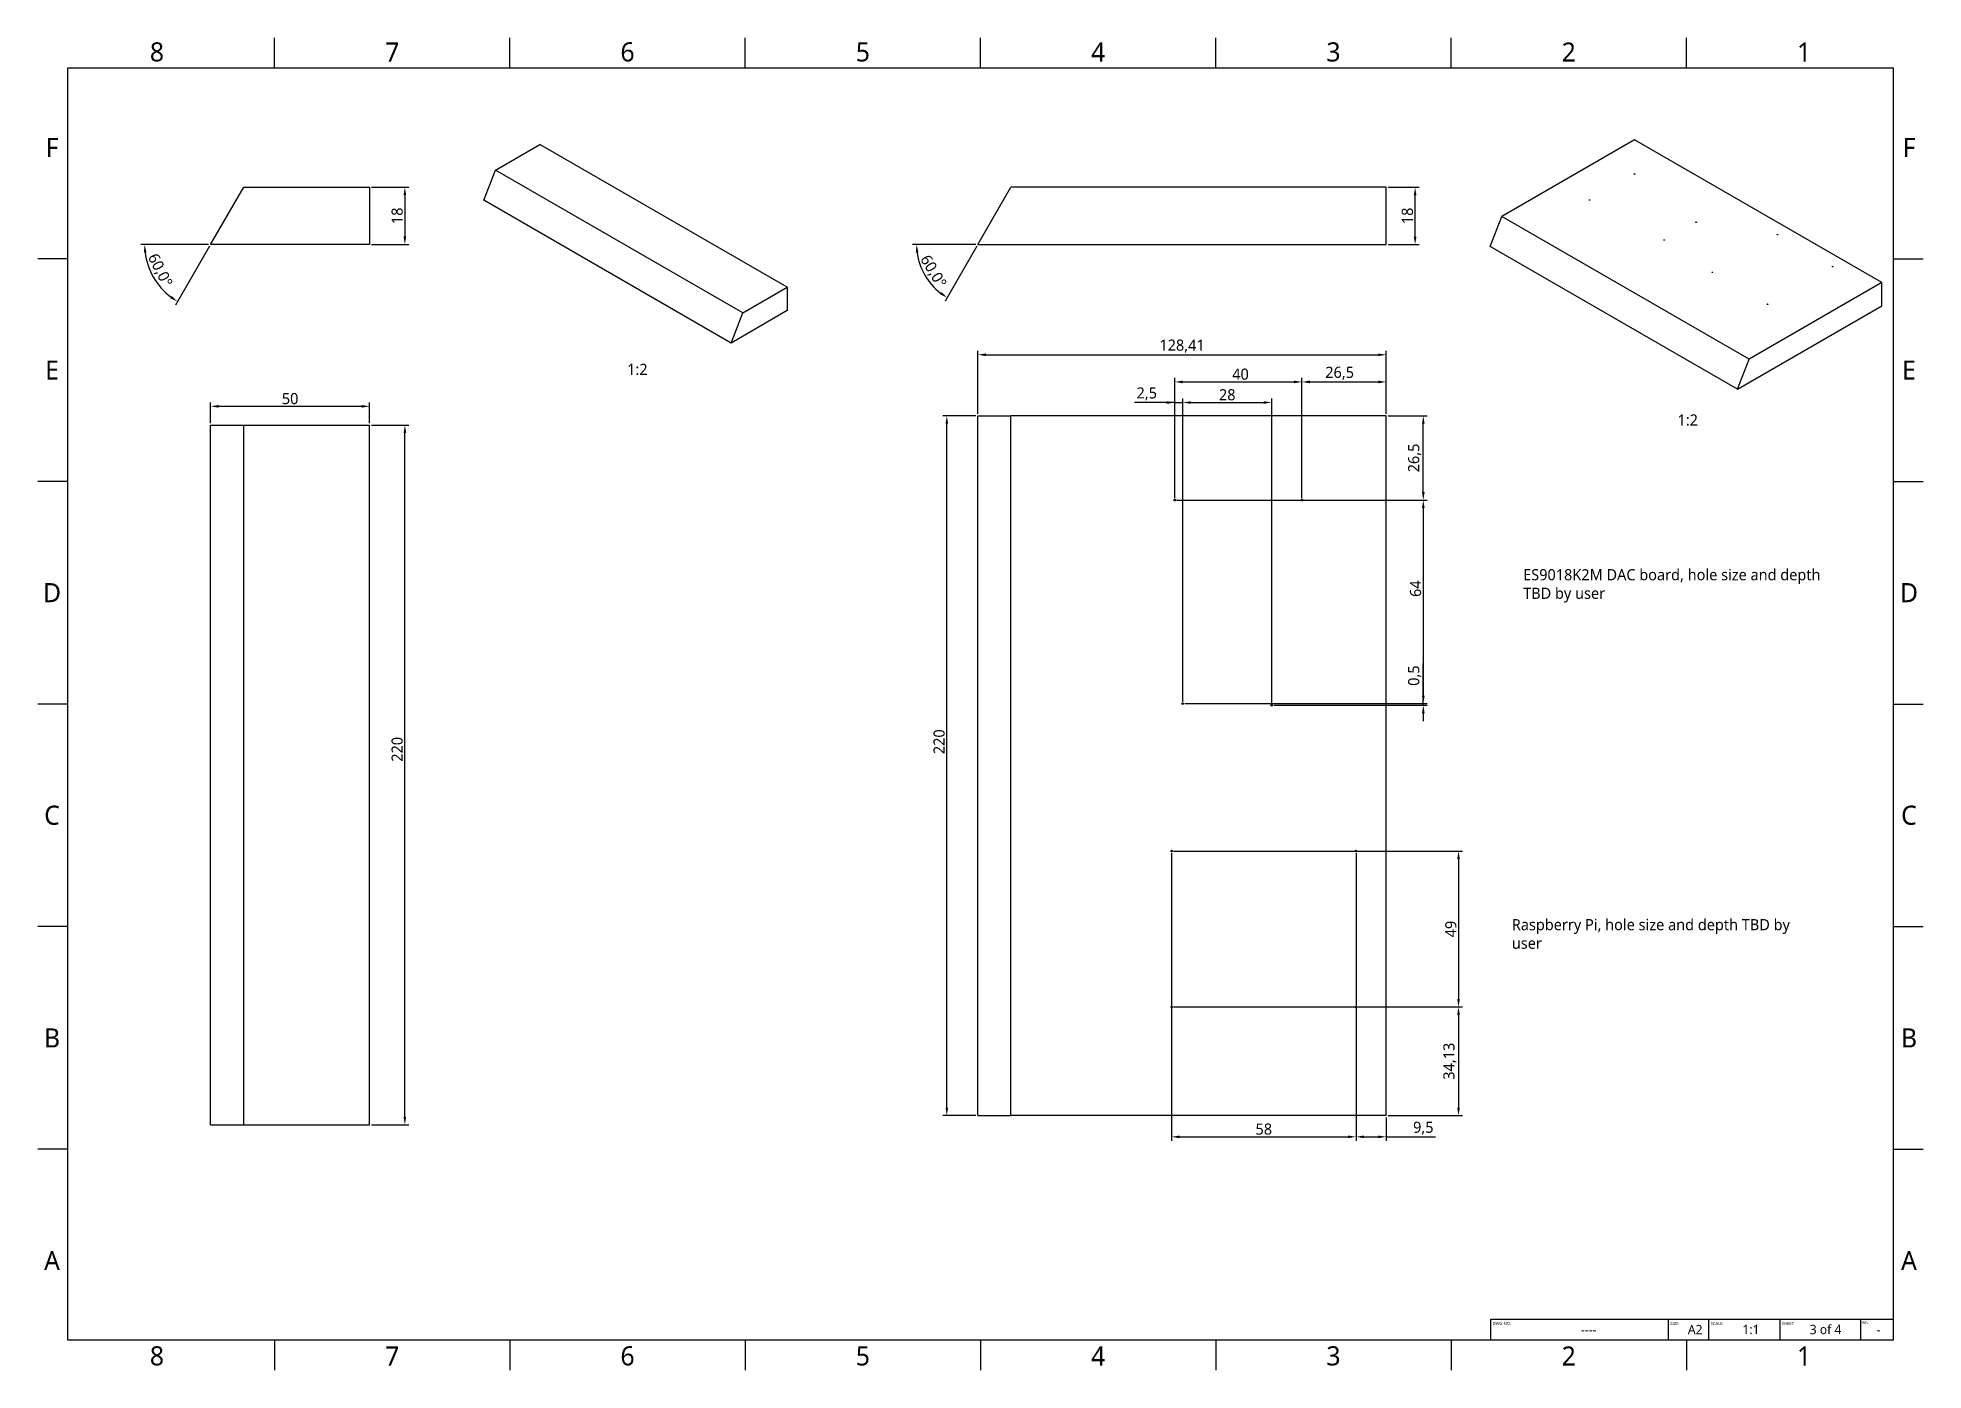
# Model space of a CAD drawing. Extents: x 0 to 2824, y 0 to 420.
# Drawn here: x 1488 to 2080, y 0 to 420 of the extents above; entities that cross this region are included whole.
import ezdxf

# ---------------------------------------------------------------- set-up
doc = ezdxf.new("R2010")
doc.units = 0
doc.header["$LTSCALE"] = 12.7
doc.layers.get('DEFPOINTS').update_dxf_attribs({"linetype": 'CONTINUOUS'})
for name, color, linetype in [('ANNOTATION_TEXT', 7, 'CONTINUOUS'), ('BORDER_FRAME', 7, 'CONTINUOUS'), ('BORDER_ZONES', 7, 'CONTINUOUS'), ('TITLE_BLOCK', 7, 'CONTINUOUS'), ('VISIBLE', 7, 'CONTINUOUS')]:
    doc.layers.add(name, color=color, linetype=linetype)
doc.styles.add('ONSHAPE-STANDARD', font='NotoSans-Regular.ttf')
doc.styles.add('ONSHAPE-STANDARD-DIMENSION', font='')
doc.styles.add('ONSHAPE-STANDARD-FIELDS', font='')
doc.styles.add('ONSHAPE-STANDARD-NOTESTYLE', font='Noto Sans', dxfattribs={"height": 3.5})
doc.styles.add('ONSHAPE-STANDARD-VIEW-LABE', font='NotoSans-Regular.ttf', dxfattribs={"height": 3.5})
doc.styles.get('ONSHAPE-STANDARD-DIMENSION').set_extended_font_data('Noto Sans')
doc.styles.get('ONSHAPE-STANDARD-FIELDS').set_extended_font_data('Noto Sans')
doc.dimstyles.new('ONSHAPE-ISO-25$0', dxfattribs={"dimtxt": 3.5, "dimasz": 2.5, "dimexe": 1.25, "dimexo": 0.625, "dimtad": 1, "dimtxsty": 'ONSHAPE-STANDARD-DIMENSION', "dimcen": 2.5, "dimclrd": 7, "dimclre": 7, "dimclrt": 7, "dimadec": 1, "dimazin": 3, "dimtfac": 1, "dimtmove": 0, "dimatfit": 3})
doc.dimstyles.new('ONSHAPE-ISO-25$2', dxfattribs={"dimtxt": 3.5, "dimasz": 2.5, "dimexe": 1.25, "dimexo": 0.625, "dimtad": 1, "dimtxsty": 'ONSHAPE-STANDARD-DIMENSION', "dimcen": 2.5, "dimclrd": 7, "dimclre": 7, "dimclrt": 7, "dimadec": 1, "dimazin": 3, "dimtfac": 1, "dimtmove": 0, "dimatfit": 3})

msp = doc.modelspace()

# ---------------------------------------------------------------- texts
at = {"layer": 'ANNOTATION_TEXT', "color": 7, "char_height": 3.5, "attachment_point": 2, "style": 'ONSHAPE-STANDARD-VIEW-LABE'}
for insert in [(1675.491, 316.973), (2005.834, 301.049)]:
    msp.add_mtext(' 1:2', dxfattribs=dict(at, insert=insert))
at = {"layer": 'ANNOTATION_TEXT', "char_height": 3.5, "width": 104.5327, "attachment_point": 1, "style": 'ONSHAPE-STANDARD-NOTESTYLE'}
for s, insert in [('ES9018K2M DAC board, hole size and depth\\PTBD by user}', (1954.662, 252.398)), ('Raspberry Pi, hole size and depth TBD by\\Puser}', (1951.091, 142.369))]:
    msp.add_mtext(s, dxfattribs=dict(at, insert=insert))
at = {"layer": 'BORDER_ZONES', "char_height": 6, "attachment_point": 5, "style": 'ONSHAPE-STANDARD'}
for s, insert in [('8', (1525, 415)), ('7', (1599, 415)), ('6', (1673, 415)), ('5', (1747, 415)), ('4', (1821, 415)), ('3', (1895, 415)), ('2', (1969, 415)), ('1', (2043, 415)), ('F', (1492, 385)), ('F', (2076, 385)), ('E', (1492, 315)), ('E', (2076, 315)), ('D', (1492, 245)), ('D', (2076, 245)), ('C', (1492, 175)), ('C', (2076, 175)), ('B', (1492, 105)), ('B', (2076, 105)), ('A', (1492, 35)), ('A', (2076, 35)), ('8', (1525, 5)), ('7', (1599, 5)), ('6', (1673, 5)), ('5', (1747, 5)), ('4', (1821, 5)), ('3', (1895, 5)), ('2', (1969, 5)), ('1', (2043, 5))]:
    msp.add_mtext(s, dxfattribs=dict(at, insert=insert))
at = {"layer": 'TITLE_BLOCK'}
for s, insert, char_height, width, attachment_point, style in [('DWG NO.', (1945.044, 15.726), 0.9754, 55.88, 1, 'ONSHAPE-STANDARD'), ('----', (1975.293, 13.302), 2.9261, 55.88, 5, 'ONSHAPE-STANDARD-FIELDS'), ('SIZE', (2000.924, 15.726), 0.9754, 12.7, 1, 'ONSHAPE-STANDARD'), ('A2', (2008.77, 13.302), 2.9261, 12.7, 5, 'ONSHAPE-STANDARD-FIELDS'), ('SCALE', (2013.624, 15.726), 0.9754, 22.352, 1, 'ONSHAPE-STANDARD'), ('1:1', (2026.296, 13.302), 2.9261, 22.352, 5, 'ONSHAPE-STANDARD-FIELDS'), ('SHEET', (2035.976, 15.726), 0.9754, 25.4, 1, 'ONSHAPE-STANDARD'), ('3 of 4', (2049.766, 13.302), 2.9261, 22.1488, 5, 'ONSHAPE-STANDARD-FIELDS'), ('REV.', (2061.287, 15.872), 0.8128, 10.16, 1, 'ONSHAPE-STANDARD'), ('-', (2066.428, 13.302), 2.926, 9.144, 5, 'ONSHAPE-STANDARD-FIELDS')]:
    msp.add_mtext(s, dxfattribs=dict(at, insert=insert, char_height=char_height, width=width, attachment_point=attachment_point, style=style))

# ---------------------------------------------------------------- blocks, each defined once
blk = doc.blocks.new('*D14')
at = {"layer": 'ANNOTATION_TEXT', "color": 7}
for p, q in [((1541.88, 298.32), (1541.88, 304.85)), ((1544.38, 303.6), (1589.38, 303.6)), ((1591.88, 298.32), (1591.88, 304.85))]:
    blk.add_line(p, q, dxfattribs=at)
for points in [[(1544.38, 304.02), (1544.38, 303.18), (1541.88, 303.6)], [(1589.38, 303.18), (1589.38, 304.02), (1591.88, 303.6)]]:
    blk.add_solid(points, dxfattribs=at)
at = {"layer": 'DEFPOINTS', "color": 0}
for p in [(1591.88, 303.6), (1541.88, 297.69), (1591.88, 297.69)]:
    blk.add_point(p, dxfattribs=at)
at = {"layer": 'ANNOTATION_TEXT', "color": 7, "insert": (1566.88, 306.02), "char_height": 3.5, "attachment_point": 5, "style": 'ONSHAPE-STANDARD-DIMENSION'}
blk.add_mtext('50', dxfattribs=at)
blk = doc.blocks.new('*D15')
at = {"layer": 'ANNOTATION_TEXT', "color": 7}
for p, q in [((1592.51, 297.69), (1604.22, 297.69)), ((1602.97, 80.19), (1602.97, 295.19)), ((1592.51, 77.69), (1604.22, 77.69))]:
    blk.add_line(p, q, dxfattribs=at)
for points in [[(1603.39, 295.19), (1602.55, 295.19), (1602.97, 297.69)], [(1602.55, 80.19), (1603.39, 80.19), (1602.97, 77.69)]]:
    blk.add_solid(points, dxfattribs=at)
at = {"layer": 'DEFPOINTS', "color": 0}
for p in [(1591.88, 297.69), (1602.97, 297.69), (1591.88, 77.69)]:
    blk.add_point(p, dxfattribs=at)
at = {"layer": 'ANNOTATION_TEXT', "color": 7, "insert": (1600.55, 195.74), "char_height": 3.5, "attachment_point": 5, "rotation": 90, "style": 'ONSHAPE-STANDARD-DIMENSION'}
blk.add_mtext('220', dxfattribs=at)
blk = doc.blocks.new('*D16')
at = {"layer": 'ANNOTATION_TEXT', "color": 7}
for p, q in [((1541.26, 354.5), (1519.88, 354.5)), ((1541.57, 353.96), (1530.88, 335.45))]:
    blk.add_line(p, q, dxfattribs=at)
blk.add_arc((1541.88, 354.5), 20.75, 186.90611, 233.09389, dxfattribs=at)
for points in [[(1521.7, 352.03), (1520.87, 351.98), (1521.13, 354.5)], [(1529.19, 337.56), (1529.65, 338.26), (1531.51, 336.53)]]:
    blk.add_solid(points, dxfattribs=at)
at = {"layer": 'DEFPOINTS', "color": 0}
for p in [(1552.28, 372.5), (1541.88, 354.5), (1541.88, 354.5), (1591.88, 354.5), (1525.99, 341.16)]:
    blk.add_point(p, dxfattribs=at)
at = {"layer": 'ANNOTATION_TEXT', "color": 7, "insert": (1525.81, 346.31), "char_height": 3.5, "attachment_point": 5, "rotation": 297.00071, "style": 'ONSHAPE-STANDARD-DIMENSION'}
blk.add_mtext('60,0%%d', dxfattribs=at)
blk = doc.blocks.new('*D17')
at = {"layer": 'ANNOTATION_TEXT', "color": 7}
for p, q in [((1592.51, 372.5), (1604.22, 372.5)), ((1602.97, 370), (1602.97, 357)), ((1592.51, 354.5), (1604.22, 354.5))]:
    blk.add_line(p, q, dxfattribs=at)
for points in [[(1603.39, 370), (1602.55, 370), (1602.97, 372.5)], [(1602.55, 357), (1603.39, 357), (1602.97, 354.5)]]:
    blk.add_solid(points, dxfattribs=at)
at = {"layer": 'DEFPOINTS', "color": 0}
for p in [(1591.88, 372.5), (1591.88, 354.5), (1602.97, 354.5)]:
    blk.add_point(p, dxfattribs=at)
at = {"layer": 'ANNOTATION_TEXT', "color": 7, "insert": (1600.55, 363.5), "char_height": 3.5, "attachment_point": 5, "rotation": 90, "style": 'ONSHAPE-STANDARD-DIMENSION'}
blk.add_mtext('18', dxfattribs=at)
blk = doc.blocks.new('*D18')
at = {"layer": 'ANNOTATION_TEXT', "color": 7}
for p, q in [((1912.22, 372.48), (1921.93, 372.48)), ((1920.68, 356.98), (1920.68, 369.98)), ((1912.22, 354.48), (1921.93, 354.48))]:
    blk.add_line(p, q, dxfattribs=at)
for points in [[(1921.1, 369.98), (1920.26, 369.98), (1920.68, 372.48)], [(1920.26, 356.98), (1921.1, 356.98), (1920.68, 354.48)]]:
    blk.add_solid(points, dxfattribs=at)
at = {"layer": 'DEFPOINTS', "color": 0}
for p in [(1911.6, 372.48), (1920.68, 372.48), (1911.6, 354.48)]:
    blk.add_point(p, dxfattribs=at)
at = {"layer": 'ANNOTATION_TEXT', "color": 7, "insert": (1918.26, 363.48), "char_height": 3.5, "attachment_point": 5, "rotation": 90, "style": 'ONSHAPE-STANDARD-DIMENSION'}
blk.add_mtext('18', dxfattribs=at)
blk = doc.blocks.new('*D19')
at = {"layer": 'ANNOTATION_TEXT', "color": 7}
for p, q in [((1782.56, 300.61), (1772.16, 300.61)), ((1773.41, 83.11), (1773.41, 298.11)), ((1782.56, 80.61), (1772.16, 80.61))]:
    blk.add_line(p, q, dxfattribs=at)
for points in [[(1773.83, 298.11), (1773, 298.11), (1773.41, 300.61)], [(1773, 83.11), (1773.83, 83.11), (1773.41, 80.61)]]:
    blk.add_solid(points, dxfattribs=at)
at = {"layer": 'DEFPOINTS', "color": 0}
for p in [(1773.41, 300.61), (1783.19, 300.61), (1783.19, 80.61)]:
    blk.add_point(p, dxfattribs=at)
at = {"layer": 'ANNOTATION_TEXT', "color": 7, "insert": (1770.99, 198.13), "char_height": 3.5, "attachment_point": 5, "rotation": 90, "style": 'ONSHAPE-STANDARD-DIMENSION'}
blk.add_mtext('220', dxfattribs=at)
blk = doc.blocks.new('*D20')
at = {"layer": 'ANNOTATION_TEXT', "color": 7}
for p, q in [((1783.19, 301.23), (1783.19, 321.06)), ((1911.6, 301.23), (1911.6, 321.06)), ((1785.69, 319.81), (1909.1, 319.81))]:
    blk.add_line(p, q, dxfattribs=at)
for points in [[(1785.69, 320.23), (1785.69, 319.39), (1783.19, 319.81)], [(1909.1, 319.39), (1909.1, 320.23), (1911.6, 319.81)]]:
    blk.add_solid(points, dxfattribs=at)
at = {"layer": 'DEFPOINTS', "color": 0}
for p in [(1911.6, 319.81), (1783.19, 300.61), (1911.6, 300.61)]:
    blk.add_point(p, dxfattribs=at)
at = {"layer": 'ANNOTATION_TEXT', "color": 7, "insert": (1847.39, 322.52), "char_height": 3.5, "attachment_point": 5, "style": 'ONSHAPE-STANDARD-DIMENSION'}
blk.add_mtext('128,41', dxfattribs=at)
blk = doc.blocks.new('*D21')
at = {"layer": 'ANNOTATION_TEXT', "color": 7}
for p, q in [((1782.56, 354.48), (1762.65, 354.48)), ((1782.87, 353.94), (1772.92, 336.7))]:
    blk.add_line(p, q, dxfattribs=at)
blk.add_arc((1783.19, 354.48), 19.29, 187.43254, 232.56746, dxfattribs=at)
for points in [[(1764.48, 352.02), (1763.65, 351.96), (1763.9, 354.48)], [(1771.23, 338.82), (1771.7, 339.52), (1773.54, 337.78)]]:
    blk.add_solid(points, dxfattribs=at)
at = {"layer": 'DEFPOINTS', "color": 0}
for p in [(1793.58, 372.48), (1783.19, 354.48), (1783.19, 354.48), (1911.6, 354.48), (1765.06, 347.89)]:
    blk.add_point(p, dxfattribs=at)
at = {"layer": 'ANNOTATION_TEXT', "color": 7, "insert": (1768.99, 345.93), "char_height": 3.5, "attachment_point": 5, "rotation": 301.07768, "style": 'ONSHAPE-STANDARD-DIMENSION'}
blk.add_mtext('60,0%%d', dxfattribs=at)
blk = doc.blocks.new('*D22')
at = {"layer": 'ANNOTATION_TEXT', "color": 7}
for p, q in [((1844.72, 163.74), (1935.59, 163.74)), ((1934.34, 161.24), (1934.34, 117.24)), ((1844.72, 114.74), (1935.59, 114.74))]:
    blk.add_line(p, q, dxfattribs=at)
for points in [[(1934.75, 161.24), (1933.92, 161.24), (1934.34, 163.74)], [(1933.92, 117.24), (1934.75, 117.24), (1934.34, 114.74)]]:
    blk.add_solid(points, dxfattribs=at)
at = {"layer": 'DEFPOINTS', "color": 0}
for p in [(1844.1, 163.74), (1844.1, 114.74), (1934.34, 114.74)]:
    blk.add_point(p, dxfattribs=at)
at = {"layer": 'ANNOTATION_TEXT', "color": 7, "insert": (1931.92, 139.24), "char_height": 3.5, "attachment_point": 5, "rotation": 90, "style": 'ONSHAPE-STANDARD-DIMENSION'}
blk.add_mtext('49', dxfattribs=at)
blk = doc.blocks.new('*D23')
at = {"layer": 'ANNOTATION_TEXT', "color": 7}
for p, q in [((1845.1, 274.73), (1845.1, 312.52)), ((1847.6, 311.27), (1882.6, 311.27)), ((1885.1, 274.73), (1885.1, 312.52))]:
    blk.add_line(p, q, dxfattribs=at)
for points in [[(1847.6, 311.69), (1847.6, 310.85), (1845.1, 311.27)], [(1882.6, 310.85), (1882.6, 311.69), (1885.1, 311.27)]]:
    blk.add_solid(points, dxfattribs=at)
at = {"layer": 'DEFPOINTS', "color": 0}
for p in [(1885.1, 311.27), (1845.1, 274.11), (1885.1, 274.11)]:
    blk.add_point(p, dxfattribs=at)
at = {"layer": 'ANNOTATION_TEXT', "color": 7, "insert": (1865.78, 313.69), "char_height": 3.5, "attachment_point": 5, "style": 'ONSHAPE-STANDARD-DIMENSION'}
blk.add_mtext('40', dxfattribs=at)
blk = doc.blocks.new('*D24')
at = {"layer": 'ANNOTATION_TEXT', "color": 7}
for p, q in [((1845.1, 304.8), (1832.47, 304.8)), ((1842.6, 304.8), (1840.1, 304.8)), ((1845.1, 274.73), (1845.1, 306.05)), ((1845.1, 304.8), (1847.6, 304.8)), ((1847.6, 210.73), (1847.6, 306.05)), ((1850.1, 304.8), (1852.6, 304.8))]:
    blk.add_line(p, q, dxfattribs=at)
for points in [[(1842.6, 304.38), (1842.6, 305.21), (1845.1, 304.8)], [(1850.1, 305.21), (1850.1, 304.38), (1847.6, 304.8)]]:
    blk.add_solid(points, dxfattribs=at)
at = {"layer": 'DEFPOINTS', "color": 0}
for p in [(1847.6, 304.8), (1845.1, 274.11), (1847.6, 210.11)]:
    blk.add_point(p, dxfattribs=at)
at = {"layer": 'ANNOTATION_TEXT', "color": 7, "insert": (1836.28, 307.5), "char_height": 3.5, "attachment_point": 5, "style": 'ONSHAPE-STANDARD-DIMENSION'}
blk.add_mtext('2,5', dxfattribs=at)
blk = doc.blocks.new('*D25')
at = {"layer": 'ANNOTATION_TEXT', "color": 7}
for p, q in [((1847.6, 210.73), (1847.6, 306.05)), ((1850.1, 304.8), (1873.1, 304.8)), ((1875.6, 210.23), (1875.6, 306.05))]:
    blk.add_line(p, q, dxfattribs=at)
for points in [[(1850.1, 305.21), (1850.1, 304.38), (1847.6, 304.8)], [(1873.1, 304.38), (1873.1, 305.21), (1875.6, 304.8)]]:
    blk.add_solid(points, dxfattribs=at)
at = {"layer": 'DEFPOINTS', "color": 0}
for p in [(1875.6, 304.8), (1847.6, 210.11), (1875.6, 209.61)]:
    blk.add_point(p, dxfattribs=at)
at = {"layer": 'ANNOTATION_TEXT', "color": 7, "insert": (1861.6, 307.21), "char_height": 3.5, "attachment_point": 5, "style": 'ONSHAPE-STANDARD-DIMENSION'}
blk.add_mtext('28', dxfattribs=at)
blk = doc.blocks.new('*D26')
at = {"layer": 'ANNOTATION_TEXT', "color": 7}
for p, q in [((1845.72, 274.11), (1924.51, 274.11)), ((1923.26, 271.61), (1923.26, 212.61)), ((1848.22, 210.11), (1924.51, 210.11))]:
    blk.add_line(p, q, dxfattribs=at)
for points in [[(1923.68, 271.61), (1922.84, 271.61), (1923.26, 274.11)], [(1922.84, 212.61), (1923.68, 212.61), (1923.26, 210.11)]]:
    blk.add_solid(points, dxfattribs=at)
at = {"layer": 'DEFPOINTS', "color": 0}
for p in [(1845.1, 274.11), (1847.6, 210.11), (1923.26, 210.11)]:
    blk.add_point(p, dxfattribs=at)
at = {"layer": 'ANNOTATION_TEXT', "color": 7, "insert": (1920.84, 246.26), "char_height": 3.5, "attachment_point": 5, "rotation": 90, "style": 'ONSHAPE-STANDARD-DIMENSION'}
blk.add_mtext('64', dxfattribs=at)
blk = doc.blocks.new('*D27')
at = {"layer": 'ANNOTATION_TEXT', "color": 7}
for p, q in [((1923.26, 210.11), (1923.26, 222.74)), ((1923.26, 212.61), (1923.26, 215.11)), ((1848.22, 210.11), (1924.51, 210.11)), ((1876.22, 209.61), (1924.51, 209.61)), ((1923.26, 210.11), (1923.26, 209.61)), ((1923.26, 207.11), (1923.26, 204.61))]:
    blk.add_line(p, q, dxfattribs=at)
for points in [[(1922.84, 212.61), (1923.68, 212.61), (1923.26, 210.11)], [(1923.68, 207.11), (1922.84, 207.11), (1923.26, 209.61)]]:
    blk.add_solid(points, dxfattribs=at)
at = {"layer": 'DEFPOINTS', "color": 0}
for p in [(1847.6, 210.11), (1875.6, 209.61), (1923.26, 209.61)]:
    blk.add_point(p, dxfattribs=at)
at = {"layer": 'ANNOTATION_TEXT', "color": 7, "insert": (1920.55, 218.92), "char_height": 3.5, "attachment_point": 5, "rotation": 90, "style": 'ONSHAPE-STANDARD-DIMENSION'}
blk.add_mtext('0,5', dxfattribs=at)
blk = doc.blocks.new('*D28')
at = {"layer": 'ANNOTATION_TEXT', "color": 7}
for p, q in [((1844.1, 163.11), (1844.1, 72.65)), ((1902.1, 163.11), (1902.1, 72.65)), ((1846.6, 73.9), (1899.6, 73.9))]:
    blk.add_line(p, q, dxfattribs=at)
for points in [[(1846.6, 74.32), (1846.6, 73.49), (1844.1, 73.9)], [(1899.6, 73.49), (1899.6, 74.32), (1902.1, 73.9)]]:
    blk.add_solid(points, dxfattribs=at)
at = {"layer": 'DEFPOINTS', "color": 0}
for p in [(1844.1, 163.74), (1902.1, 163.74), (1902.1, 73.9)]:
    blk.add_point(p, dxfattribs=at)
at = {"layer": 'ANNOTATION_TEXT', "color": 7, "insert": (1873.1, 76.32), "char_height": 3.5, "attachment_point": 5, "style": 'ONSHAPE-STANDARD-DIMENSION'}
blk.add_mtext('58', dxfattribs=at)
blk = doc.blocks.new('*D29')
at = {"layer": 'ANNOTATION_TEXT', "color": 7}
for p, q in [((1902.1, 114.11), (1902.1, 72.65)), ((1911.6, 79.98), (1911.6, 72.65)), ((1904.6, 73.9), (1909.1, 73.9)), ((1911.6, 73.9), (1927.07, 73.9))]:
    blk.add_line(p, q, dxfattribs=at)
for points in [[(1904.6, 74.32), (1904.6, 73.49), (1902.1, 73.9)], [(1909.1, 73.49), (1909.1, 74.32), (1911.6, 73.9)]]:
    blk.add_solid(points, dxfattribs=at)
at = {"layer": 'DEFPOINTS', "color": 0}
for p in [(1902.1, 114.74), (1911.6, 80.61), (1911.6, 73.9)]:
    blk.add_point(p, dxfattribs=at)
at = {"layer": 'ANNOTATION_TEXT', "color": 7, "insert": (1923.26, 76.61), "char_height": 3.5, "attachment_point": 5, "style": 'ONSHAPE-STANDARD-DIMENSION'}
blk.add_mtext('9,5', dxfattribs=at)
blk = doc.blocks.new('*D30')
at = {"layer": 'ANNOTATION_TEXT', "color": 7}
for p, q in [((1902.72, 114.74), (1935.59, 114.74)), ((1934.34, 112.24), (1934.34, 83.11)), ((1912.22, 80.61), (1935.59, 80.61))]:
    blk.add_line(p, q, dxfattribs=at)
for points in [[(1934.75, 112.24), (1933.92, 112.24), (1934.34, 114.74)], [(1933.92, 83.11), (1934.75, 83.11), (1934.34, 80.61)]]:
    blk.add_solid(points, dxfattribs=at)
at = {"layer": 'DEFPOINTS', "color": 0}
for p in [(1902.1, 114.74), (1911.6, 80.61), (1934.34, 80.61)]:
    blk.add_point(p, dxfattribs=at)
at = {"layer": 'ANNOTATION_TEXT', "color": 7, "insert": (1931.63, 97.67), "char_height": 3.5, "attachment_point": 5, "rotation": 90, "style": 'ONSHAPE-STANDARD-DIMENSION'}
blk.add_mtext('34,13', dxfattribs=at)
blk = doc.blocks.new('*D31')
at = {"layer": 'ANNOTATION_TEXT', "color": 7}
for p, q in [((1912.22, 300.61), (1924.51, 300.61)), ((1923.26, 276.61), (1923.26, 298.11)), ((1885.72, 274.11), (1924.51, 274.11))]:
    blk.add_line(p, q, dxfattribs=at)
for points in [[(1923.68, 298.11), (1922.84, 298.11), (1923.26, 300.61)], [(1922.84, 276.61), (1923.68, 276.61), (1923.26, 274.11)]]:
    blk.add_solid(points, dxfattribs=at)
at = {"layer": 'DEFPOINTS', "color": 0}
for p in [(1911.6, 300.61), (1923.26, 300.61), (1885.1, 274.11)]:
    blk.add_point(p, dxfattribs=at)
at = {"layer": 'ANNOTATION_TEXT', "color": 7, "insert": (1920.55, 287.36), "char_height": 3.5, "attachment_point": 5, "rotation": 90, "style": 'ONSHAPE-STANDARD-DIMENSION'}
blk.add_mtext('26,5', dxfattribs=at)
blk = doc.blocks.new('*D32')
at = {"layer": 'ANNOTATION_TEXT', "color": 7}
for p, q in [((1885.1, 274.73), (1885.1, 312.52)), ((1887.6, 311.27), (1909.1, 311.27)), ((1911.6, 301.23), (1911.6, 312.52))]:
    blk.add_line(p, q, dxfattribs=at)
for points in [[(1887.6, 311.69), (1887.6, 310.85), (1885.1, 311.27)], [(1909.1, 310.85), (1909.1, 311.69), (1911.6, 311.27)]]:
    blk.add_solid(points, dxfattribs=at)
at = {"layer": 'DEFPOINTS', "color": 0}
for p in [(1911.6, 311.27), (1911.6, 300.61), (1885.1, 274.11)]:
    blk.add_point(p, dxfattribs=at)
at = {"layer": 'ANNOTATION_TEXT', "color": 7, "insert": (1896.95, 313.98), "char_height": 3.5, "attachment_point": 5, "style": 'ONSHAPE-STANDARD-DIMENSION'}
blk.add_mtext('26,5', dxfattribs=at)

# ---------------------------------------------------------------- dimensions: what is measured, and where the dimension line sits
at = {"layer": 'ANNOTATION_TEXT'}
for base, line1, line2, picture, middle in [((1525.986, 341.164), ((1541.884, 354.504), (1552.276, 372.504)), ((1591.884, 354.504), (1541.884, 354.504)), '*D16', (1523.393, 345.082)), ((1765.064, 347.889), ((1783.186, 354.485), (1793.579, 372.485)), ((1783.186, 354.485), (1911.598, 354.485)), '*D21', (1766.669, 344.53))]:
    dim = msp.add_angular_dim_2l(base=base, line1=line1, line2=line2, dimstyle='ONSHAPE-ISO-25$2', override={"dimlfac": 1, "dimpost": '', "dimtdec": 0}, dxfattribs=at)
    dim.commit()
    dim.dimension.update_dxf_attribs({"geometry": picture, "text_midpoint": middle, "dimtype": 162})
for base, p1, p2, angle, picture, middle, dimtype in [((1602.972, 354.504), (1591.884, 372.504), (1591.884, 354.504), 270, '*D17', (1602.972, 363.504), 161), ((1920.68, 372.485), (1911.598, 354.485), (1911.598, 372.485), 90, '*D18', (1920.68, 363.485), 161), ((1602.972, 297.694), (1591.884, 77.694), (1591.884, 297.694), 90, '*D15', (1602.972, 195.737), 161), ((1773.413, 300.609), (1783.186, 80.609, -9), (1783.186, 300.609, -9), 90, '*D19', (1773.413, 198.127), 161), ((1923.261, 300.609), (1885.098, 274.109, 9), (1911.598, 300.609, 9), 90, '*D31', (1923.261, 287.359), 160), ((1923.261, 210.109), (1845.098, 274.109, 9), (1847.598, 210.109, 9), 90, '*D26', (1923.261, 246.258), 160), ((1923.261, 209.609), (1847.598, 210.109, 9), (1875.598, 209.609, 9), 90, '*D27', (1923.261, 218.923), 160), ((1934.336, 80.609), (1902.098, 114.739, 9), (1911.598, 80.609, 9), 90, '*D30', (1934.336, 97.674), 160)]:
    dim = msp.add_linear_dim(base=base, p1=p1, p2=p2, angle=angle, dimstyle='ONSHAPE-ISO-25$0', override={"dimlfac": 1, "dimpost": ''}, dxfattribs=at)
    dim.commit()
    dim.dimension.update_dxf_attribs({"geometry": picture, "text_midpoint": middle, "dimtype": dimtype})
for base, p1, p2, picture, middle in [((1911.598, 319.811), (1783.186, 300.609, -9), (1911.598, 300.609, 9), '*D20', (1847.392, 319.811)), ((1885.098, 311.269), (1845.098, 274.109, 9), (1885.098, 274.109, 9), '*D23', (1865.78, 311.269)), ((1911.598, 311.269), (1885.098, 274.109, 9), (1911.598, 300.609, 9), '*D32', (1896.945, 311.269)), ((1847.598, 304.796), (1845.098, 274.109, 9), (1847.598, 210.109, 9), '*D24', (1836.282, 304.796)), ((1875.598, 304.796), (1847.598, 210.109, 9), (1875.598, 209.609, 9), '*D25', (1861.598, 304.796)), ((1591.884, 303.601), (1541.884, 297.694, -9), (1591.884, 297.694, 9), '*D14', (1566.884, 303.601)), ((1902.098, 73.902), (1844.098, 163.739, 9), (1902.098, 163.739, 9), '*D28', (1873.098, 73.902)), ((1911.598, 73.902), (1902.098, 114.739, 9), (1911.598, 80.609, 9), '*D29', (1923.261, 73.902))]:
    dim = msp.add_linear_dim(base=base, p1=p1, p2=p2, dimstyle='ONSHAPE-ISO-25$0', override={"dimlfac": 1, "dimpost": ''}, dxfattribs=at)
    dim.commit()
    dim.dimension.update_dxf_attribs({"geometry": picture, "text_midpoint": middle, "dimtype": 160})
dim = msp.add_linear_dim(base=(1934.336, 114.739), p1=(1844.098, 163.739, 9), p2=(1844.098, 114.739, 9), angle=90, dimstyle='ONSHAPE-ISO-25$0', override={"dimlfac": 1, "dimpost": ''}, dxfattribs=at)
dim.commit()
dim.dimension.update_dxf_attribs({"geometry": '*D22', "text_midpoint": (1931.92, 139.239)})

# ---------------------------------------------------------------- linework, layer by layer
at = {"layer": 'BORDER_FRAME'}
for p, q in [((1497, 10), (1497, 410)), ((1497, 410), (2071, 410)), ((2071, 410), (2071, 10)), ((2071, 10), (1497, 10))]:
    msp.add_line(p, q, dxfattribs=at)
at = {"layer": 'BORDER_ZONES'}
for p, q in [((1562, 410), (1562, 419.5)), ((1636, 410), (1636, 419.5)), ((1710, 410), (1710, 419.5)), ((1784, 410), (1784, 419.5)), ((1858, 410), (1858, 419.5)), ((1932, 410), (1932, 419.5)), ((2006, 410), (2006, 419.5)), ((1497, 350), (1487.5, 350)), ((2071, 350), (2080.5, 350)), ((1497, 280), (1487.5, 280)), ((2071, 280), (2080.5, 280)), ((1497, 210), (1487.5, 210)), ((2071, 210), (2080.5, 210)), ((1497, 140), (1487.5, 140)), ((2071, 140), (2080.5, 140)), ((1497, 70), (1487.5, 70)), ((2071, 70), (2080.5, 70)), ((1562, 10), (1562, 0.5)), ((1636, 10), (1636, 0.5)), ((1710, 10), (1710, 0.5)), ((1784, 10), (1784, 0.5)), ((1858, 10), (1858, 0.5)), ((1932, 10), (1932, 0.5)), ((2006, 10), (2006, 0.5))]:
    msp.add_line(p, q, dxfattribs=at)
at = {"layer": 'TITLE_BLOCK'}
for p, q in [((1944.508, 10), (1944.508, 16.604)), ((1944.508, 16.604), (2000.388, 16.604)), ((2000.388, 10), (2000.388, 16.604)), ((2000.388, 16.604), (2013.088, 16.604)), ((2013.088, 10), (2013.088, 16.604)), ((2013.088, 16.604), (2035.44, 16.604)), ((2035.44, 10), (2035.44, 16.604)), ((2035.44, 16.604), (2071, 16.604)), ((2060.84, 10), (2060.84, 16.604))]:
    msp.add_line(p, q, dxfattribs=at)
at = {"layer": 'VISIBLE'}
for p, q in [((1631.436, 377.873), (1645.439, 385.958)), ((1723.221, 341.051), (1645.439, 385.958)), ((1989.643, 387.425), (1947.917, 363.335)), ((2067.425, 342.518), (1989.643, 387.425)), ((1627.762, 368.403), (1631.436, 377.873)), ((1709.217, 332.966), (1631.436, 377.873)), ((1541.884, 354.504), (1552.276, 372.504)), ((1552.276, 372.504), (1591.884, 372.504)), ((1591.884, 372.504), (1591.884, 354.504)), ((1705.543, 323.496), (1627.762, 368.403)), ((1783.186, 354.485), (1793.579, 372.485)), ((1911.598, 372.485), (1793.579, 372.485)), ((1911.598, 354.485), (1911.598, 372.485)), ((1944.243, 353.865), (1947.917, 363.335)), ((2025.699, 318.428), (1947.917, 363.335)), ((1591.884, 354.504), (1541.884, 354.504)), ((1783.186, 354.485), (1911.598, 354.485)), ((2022.025, 308.958), (1944.243, 353.865)), ((1709.217, 332.966), (1723.221, 341.051)), ((1723.221, 341.051), (1723.221, 333.702)), ((2067.425, 342.518), (2025.699, 318.428)), ((2067.425, 335.17), (2067.425, 342.518)), ((1723.221, 333.702), (1705.543, 323.496)), ((1705.543, 323.496), (1709.217, 332.966)), ((2022.025, 308.958), (2067.425, 335.17)), ((2022.025, 308.958), (2025.699, 318.428)), ((1541.884, 297.694), (1552.276, 297.694)), ((1541.884, 77.694), (1541.884, 297.694)), ((1552.276, 77.694), (1552.276, 297.694)), ((1552.276, 297.694), (1591.884, 297.694)), ((1591.884, 77.694), (1591.884, 297.694)), ((1783.186, 300.609), (1793.579, 300.609)), ((1783.186, 80.609), (1783.186, 300.609)), ((1793.579, 80.609), (1793.579, 300.609)), ((1911.598, 300.609), (1793.579, 300.609)), ((1911.598, 80.609), (1911.598, 300.609)), ((1541.884, 77.694), (1552.276, 77.694)), ((1552.276, 77.694), (1591.884, 77.694)), ((1783.186, 80.609), (1793.579, 80.609)), ((1911.598, 80.609), (1793.579, 80.609))]:
    msp.add_line(p, q, dxfattribs=at)
for centre in [(1845.098, 274.109), (1885.098, 274.109), (1847.598, 210.109), (1875.598, 209.609), (1844.098, 163.739), (1902.098, 163.739), (1844.098, 114.739), (1902.098, 114.739)]:
    msp.add_circle(centre, 0.25, dxfattribs=at)
for centre in [(1989.643, 376.607), (1975.501, 368.442), (1999.013, 355.888), (2009.089, 361.502), (2034.675, 357.548), (2014.169, 345.709), (2052, 347.546), (2031.494, 335.706)]:
    msp.add_ellipse(centre, major_axis=(-0.125, 0), ratio=0.5773503, dxfattribs=at)

msp.set_redraw_order([(e.dxf.handle, doc.entitydb.next_handle()) for e in msp.query("TEXT MTEXT ATTDEF DIMENSION ARC_DIMENSION")])  # texts and dimensions are drawn at this point

doc.saveas('drawing.dxf')
